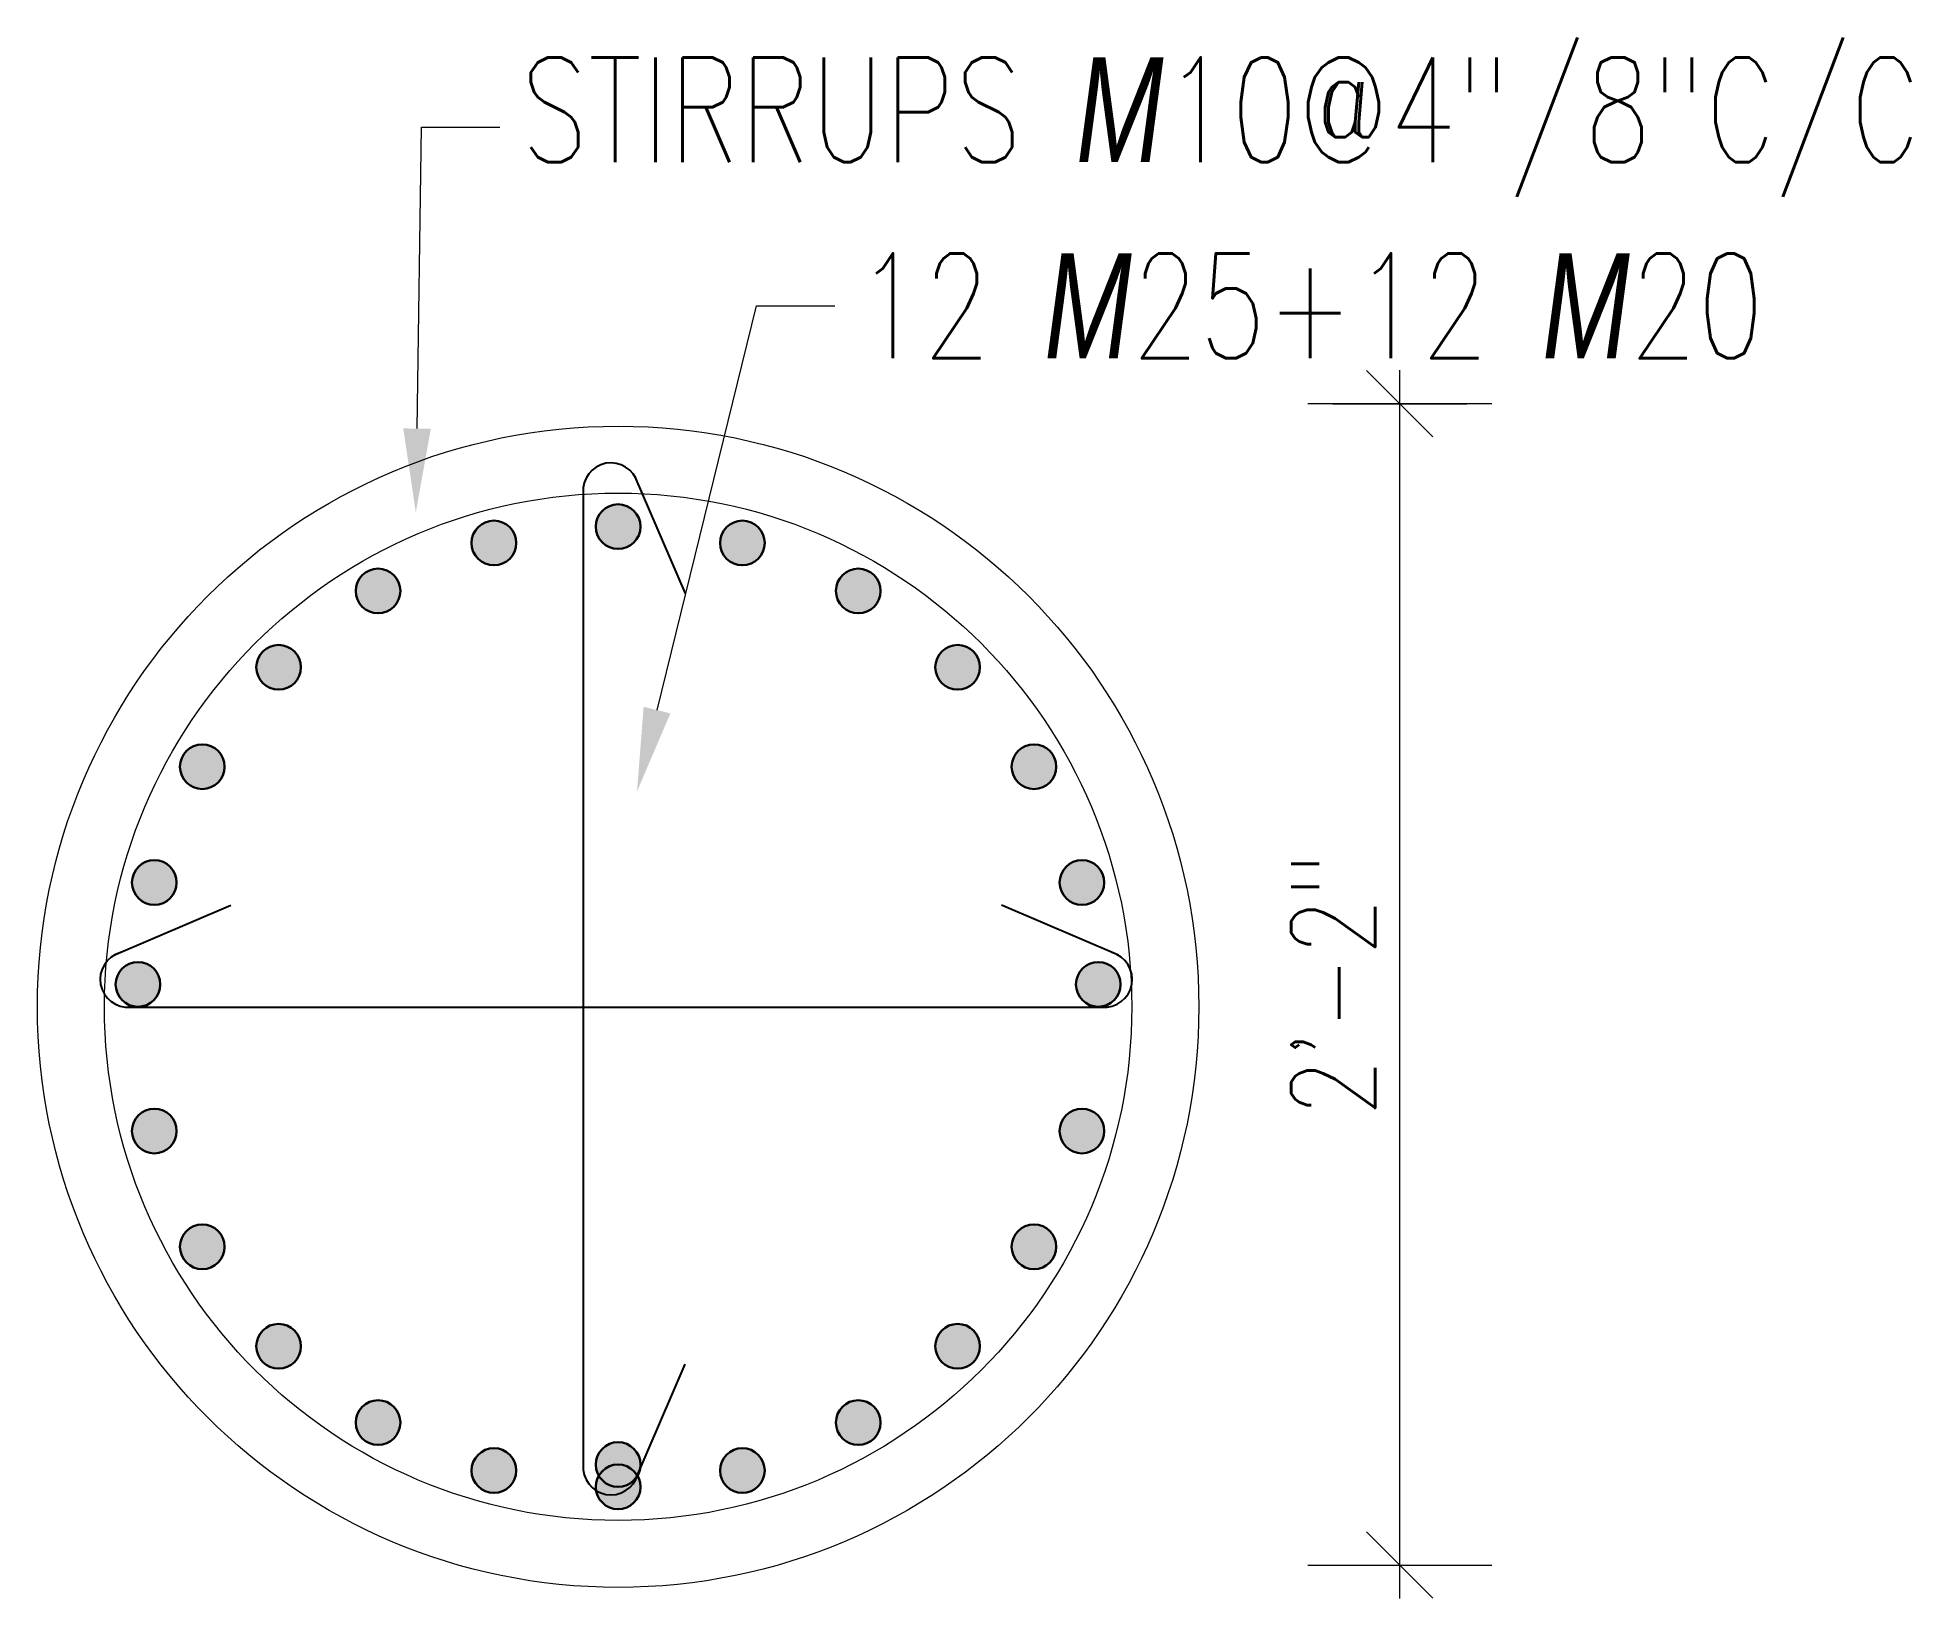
# Model space of a CAD drawing. Header units: inches. Extents: x 0 to 162649, y -36601 to -26324.
# Drawn here: x 144154.97 to 144196.9, y -29685.75 to -29650.79 of the extents above; entities that cross this region are included whole.
import ezdxf
from ezdxf import colors
from ezdxf.entities.mleader import LeaderData, LeaderLine
from ezdxf.math import Vec2, Vec3

# ---------------------------------------------------------------- set-up
doc = ezdxf.new("R2010")
doc.units = ezdxf.units.IN
doc.header["$MEASUREMENT"] = 0
for name, color, linetype, lineweight in [('Column', 211, 'Continuous', 9), ('dimention', 1, 'Continuous', 13), ('Rein', 3, 'Continuous', 30), ('Stirrups', 191, 'Continuous', 25), ('TEXT', 7, 'Continuous', 9)]:
    doc.layers.add(name, color=color, linetype=linetype, lineweight=lineweight)
doc.styles.add('DIM', font='simplex.shx', dxfattribs={"width": 0.75})
doc.styles.add('rmtext', font='romans.shx', dxfattribs={"width": 0.8})
doc.dimstyles.new('DIM-24', dxfattribs={"dimscale": 24, "dimtxt": 0.078125, "dimasz": 0.0625, "dimexe": 0.0625, "dimexo": 0.015625, "dimgap": 0.015625, "dimtad": 1, "dimdec": 1, "dimzin": 3, "dimdsep": 46, "dimlunit": 4, "dimtxsty": 'rmtext', "dimblk": 'OBLIQUE', "dimcen": 0.09375, "dimdle": 0.03125, "dimclrd": 1, "dimclre": 1, "dimclrt": 2, "dimadec": 0, "dimazin": 0, "dimtfac": 0.75, "dimtdec": 1, "dimtix": 1, "dimtmove": 0, "dimatfit": 3, "dimfxl": 0.0625, "dimfxlon": 1, "dimfrac": 1, "dimtolj": 1, "dimtzin": 0, "dimlwd": -1, "dimlwe": 5, "dimarcsym": 0})

msp = doc.modelspace()

# ---------------------------------------------------------------- blocks, each defined once
blk = doc.blocks.new('*U758')
at = {"layer": 'Rein'}
h = blk.add_hatch(color=256, dxfattribs=at)
h.dxf.hatch_style = 1
h.paths.add_polyline_path([(0.5, 0, 1), (-0.5, 0, 1)])
blk.add_circle((0, 0), 0.5, dxfattribs=at)
blk = doc.blocks.new('*U759')
at = {"layer": 'Column', "color": 0, "linetype": 'ByBlock', "lineweight": -2, "transparency": 16777216}
for p, rotation in [((158184.718, -29640.116), 15), ((158182.125, -29641.19), 29.99999999999998), ((158179.899, -29642.899), 45.00000000000001), ((158178.19, -29645.125), 59.99999999999999), ((158177.116, -29647.718), 75.00000000000001)]:
    blk.add_blockref('*U758', p, dxfattribs=dict(at, rotation=rotation))
blk.add_blockref('*U758', (158187.5, -29639.75), dxfattribs=at)
blk = doc.blocks.new('*U760')
at = {"layer": 'Rein'}
h = blk.add_hatch(color=256, dxfattribs=at)
h.dxf.hatch_style = 1
h.paths.add_polyline_path([(0.5, 0, 1), (-0.5, 0, 1)])
blk.add_circle((0, 0), 0.5, dxfattribs=at)
blk = doc.blocks.new('*U761')
at = {"layer": 'Column', "color": 0, "linetype": 'ByBlock', "lineweight": -2, "transparency": 16777216}
for p, rotation in [((158184.718, -29640.116), 15), ((158182.125, -29641.19), 29.99999999999998), ((158179.899, -29642.899), 45.00000000000001), ((158178.19, -29645.125), 59.99999999999999), ((158177.116, -29647.718), 75.00000000000001)]:
    blk.add_blockref('*U760', p, dxfattribs=dict(at, rotation=rotation))
blk.add_blockref('*U760', (158187.5, -29639.75), dxfattribs=at)
blk = doc.blocks.new('*U762')
at = {"layer": 'Rein'}
h = blk.add_hatch(color=256, dxfattribs=at)
h.dxf.hatch_style = 1
h.paths.add_polyline_path([(0.5, 0, 1), (-0.5, 0, 1)])
blk.add_circle((0, 0), 0.5, dxfattribs=at)
blk = doc.blocks.new('*U763')
at = {"layer": 'Column', "color": 0, "linetype": 'ByBlock', "lineweight": -2, "transparency": 16777216}
for p, rotation in [((158184.718, -29640.116), 15), ((158182.125, -29641.19), 29.99999999999998), ((158179.899, -29642.899), 45.00000000000001), ((158178.19, -29645.125), 59.99999999999999), ((158177.116, -29647.718), 75.00000000000001)]:
    blk.add_blockref('*U762', p, dxfattribs=dict(at, rotation=rotation))
blk.add_blockref('*U762', (158187.5, -29639.75), dxfattribs=at)
blk = doc.blocks.new('*U764')
at = {"layer": 'Rein'}
h = blk.add_hatch(color=256, dxfattribs=at)
h.dxf.hatch_style = 1
h.paths.add_polyline_path([(0.5, 0, 1), (-0.5, 0, 1)])
blk.add_circle((0, 0), 0.5, dxfattribs=at)
blk = doc.blocks.new('*U765')
at = {"layer": 'Column', "color": 0, "linetype": 'ByBlock', "lineweight": -2, "transparency": 16777216}
for p, rotation in [((158184.718, -29640.116), 15), ((158182.125, -29641.19), 29.99999999999998), ((158179.899, -29642.899), 45.00000000000001), ((158178.19, -29645.125), 59.99999999999999), ((158177.116, -29647.718), 75.00000000000001)]:
    blk.add_blockref('*U764', p, dxfattribs=dict(at, rotation=rotation))
blk.add_blockref('*U764', (158187.5, -29639.75), dxfattribs=at)
blk = doc.blocks.new('_Oblique')
for p, q in [((0, -1.375), (0, 1.375)), ((-0.495, -0.495), (0.495, 0.495))]:
    blk.add_line(p, q)
blk = doc.blocks.new('*D780')
at = {"layer": 'Defpoints', "color": 0, "transparency": 16777216}
for p in [(144167.967, -29658.998), (144185.467, -29658.998), (144167.967, -29684.998)]:
    blk.add_point(p, dxfattribs=at)
at = {"layer": 'dimention', "color": 1, "transparency": 16777216}
blk.add_line((144185.467, -29685.748), (144185.467, -29658.248), dxfattribs=at)
at = {"layer": 'dimention', "color": 1, "lineweight": 5, "transparency": 16777216}
for p, q in [((144183.967, -29658.998), (144186.967, -29658.998)), ((144183.967, -29684.998), (144186.967, -29684.998))]:
    blk.add_line(p, q, dxfattribs=at)
at = {"layer": 'dimention', "color": 1, "transparency": 16777216, "xscale": 1.5, "yscale": 1.5, "zscale": 1.5}
for p, rotation in [((144185.467, -29658.998), 90), ((144185.467, -29684.998), 270)]:
    blk.add_blockref('_Oblique', p, dxfattribs=dict(at, rotation=rotation))
at = {"layer": 'dimention', "color": 2, "transparency": 16777216, "insert": (144183.976, -29671.998), "char_height": 1.875, "attachment_point": 5, "rotation": 90, "style": 'rmtext'}
blk.add_mtext('\\A1;2\'-2"', dxfattribs=at)

# ---------------------------------------------------------------- dimensions: what is measured, and where the dimension line sits
at = {"layer": 'dimention'}
dim = msp.add_linear_dim(base=(144185.467, -29658.998), p1=(144167.967, -29684.998), p2=(144167.967, -29658.998), angle=90, dimstyle='DIM-24', dxfattribs=at)
dim.commit()
dim.dimension.update_dxf_attribs({"geometry": '*D780', "text_midpoint": (144183.976, -29671.998)})

# ---------------------------------------------------------------- hatches: boundary and pattern name
at = {"layer": 'Rein'}
h = msp.add_hatch(color=256, dxfattribs=at)
h.dxf.hatch_style = 1
h.paths.add_polyline_path([(144157.717, -29671.998, 1), (144156.717, -29671.998, 1)])
h = msp.add_hatch(color=256, dxfattribs=at)
h.dxf.hatch_style = 1
h.paths.add_polyline_path([(144179.217, -29671.998, 1), (144178.217, -29671.998, 1)])
h = msp.add_hatch(color=256, dxfattribs=at)
h.dxf.hatch_style = 1
h.paths.add_polyline_path([(144168.467, -29682.748, 1), (144167.467, -29682.748, 1)])

# ---------------------------------------------------------------- linework, layer by layer
at = {"layer": 'Column'}
for radius in [13, 11.5]:
    msp.add_circle((144167.967, -29672.498), radius, dxfattribs=at)
at = {"layer": 'Rein'}
for centre in [(144157.217, -29671.998), (144178.717, -29671.998), (144167.967, -29682.748)]:
    msp.add_circle(centre, 0.5, dxfattribs=at)
at = {"layer": 'Stirrups'}
for p, q in [((144167.181, -29660.998), (144167.181, -29682.853)), ((144168.344, -29660.629), (144169.467, -29663.248)), ((144156.679, -29671.346), (144159.299, -29670.224)), ((144179.168, -29671.346), (144176.549, -29670.224)), ((144157.049, -29672.509), (144178.903, -29672.509)), ((144168.344, -29683.118), (144169.467, -29680.498))]:
    msp.add_line(p, q, dxfattribs=at)
for centre, start, end in [((144167.805, -29660.946), 15.9324, 184.7989), ((144156.996, -29671.886), 105.9324, 274.7989), ((144178.851, -29671.886), 265.2011, 74.0676), ((144167.805, -29682.801), 175.2011, 344.0676)]:
    msp.add_arc(centre, 0.626, start, end, dxfattribs=at)

# ---------------------------------------------------------------- block references
at = {"layer": 'Column'}
msp.add_blockref('*U759', (-14019.533, -21.998), dxfattribs=at)
at = {"layer": 'Column', "xscale": -1}
msp.add_blockref('*U761', (302355.467, -21.998), dxfattribs=at)
at = {"layer": 'Column', "xscale": -1, "rotation": 180}
msp.add_blockref('*U763', (-14019.533, -59322.998), dxfattribs=at)
at = {"layer": 'Column', "rotation": 180}
msp.add_blockref('*U765', (302355.467, -59322.998), dxfattribs=at)

msp.set_redraw_order([(e.dxf.handle, doc.entitydb.next_handle()) for e in msp.query("TEXT MTEXT ATTDEF DIMENSION ARC_DIMENSION")])  # texts and dimensions are drawn at this point

# ---------------------------------------------------------------- leaders
at = {"layer": 'TEXT'}
ml = msp.add_multileader_mtext('Standard', dxfattribs=at)
ml.set_content('STIRRUPS {\\Fgothici|c0;M}10@4"/8"C/C', color=256, style='DIM')
ml.set_leader_properties(color=1, linetype='ByLayer', lineweight=9)
ml.build(insert=Vec2(0, 0))
ml.multileader.update_dxf_attribs({"text_right_attachment_type": 2, "dogleg_length": 0.25, "arrow_head_size": 1.875, "scale": 40})
ctx = ml.context
ctx.base_point, ctx.scale, ctx.char_height, ctx.arrow_head_size, ctx.landing_gap_size, ctx.plane_origin = Vec3(144165.32, -29652.804), 40, 2.34375, 1.875, 0.469, Vec3(144175.132, -29658.454)
ctx.right_attachment = 2
notes = []
notes.append((ctx, [(0, (1, 1, 0), (144163.565, -29652.804), (1, 0), 1.756, [(0, [(144163.437, -29661.428)], 0, [])])]))
ctx.mtext.insert, ctx.mtext.flow_direction = Vec3(144165.789, -29651.241), 5
ml = msp.add_multileader_mtext('Standard', dxfattribs=at)
ml.set_content('12 {\\Fgothici|c0;M}25+12 {\\Fgothici|c0;M}20', color=256, style='DIM')
ml.set_leader_properties(color=1, linetype='ByLayer', lineweight=9)
ml.build(insert=Vec2(0, 0))
ml.multileader.update_dxf_attribs({"text_right_attachment_type": 2, "dogleg_length": 0.25, "arrow_head_size": 1.875, "scale": 40})
ctx = ml.context
ctx.base_point, ctx.scale, ctx.char_height, ctx.arrow_head_size, ctx.landing_gap_size, ctx.plane_origin = Vec3(144172.82, -29656.804), 40, 2.34375, 1.875, 0.469, Vec3(144182.632, -29662.454)
ctx.right_attachment = 2
notes.append((ctx, [(0, (1, 1, 0), (144171.065, -29656.804), (1, 0), 1.756, [(0, [(144168.389, -29667.677)], 0, [])])]))
ctx.mtext.insert, ctx.mtext.flow_direction = Vec3(144173.289, -29655.632), 5
for ctx, leaders in notes:
    for number, flags, end, landing, length, lines in leaders:
        leader = LeaderData()
        leader.index, (leader.has_last_leader_line, leader.has_dogleg_vector, leader.attachment_direction) = number, flags
        leader.last_leader_point, leader.dogleg_vector, leader.dogleg_length = Vec3(end), Vec3(landing), length
        for number, points, colour, breaks in lines:
            line = LeaderLine()
            line.index, line.vertices, line.color, line.breaks = number, Vec3.list(points), colors.encode_raw_color(colour), breaks
            leader.lines.append(line)
        ctx.leaders.append(leader)

doc.saveas('drawing.dxf')
